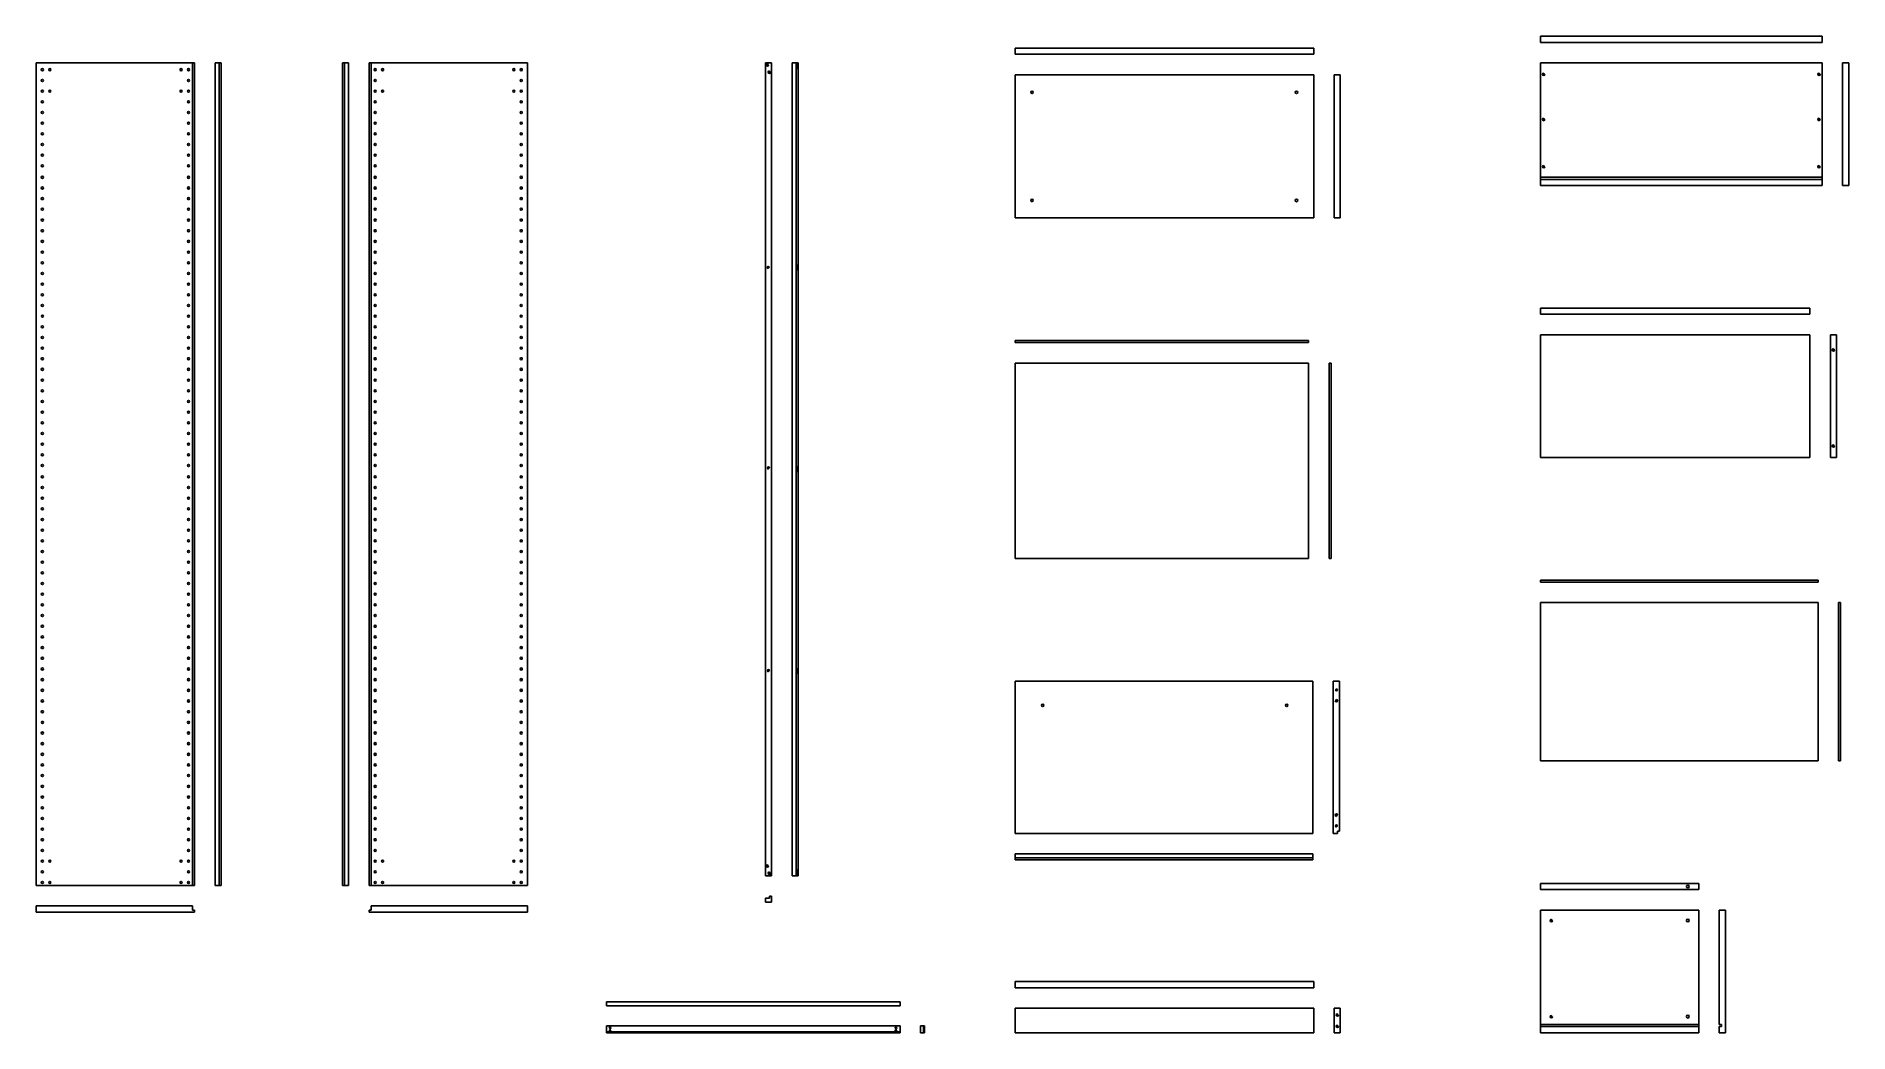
# Model space of a CAD drawing. Header units: millimetres. Extents: x 46 to 1828, y -437 to 1004.
# Drawn here: x 45.7 to 488.8, y -437.5 to -193.8 of the extents above; entities that cross this region are included whole.
import ezdxf

# ---------------------------------------------------------------- set-up
doc = ezdxf.new("R2010")
doc.units = ezdxf.units.MM
doc.layers.add('filatura', color=8, linetype='Continuous')
doc.layers.add('particolari', color=6, linetype='Continuous')

msp = doc.modelspace()

# ---------------------------------------------------------------- linework, layer by layer
for p, q in [((482.34, -193.79), (413.49, -193.79)), ((413.49, -193.79), (413.49, -195.29)), ((482.34, -195.29), (482.34, -193.79)), ((285.02, -198.21), (285.02, -196.71)), ((285.02, -196.71), (358.02, -196.71)), ((358.02, -198.21), (285.02, -198.21)), ((358.02, -196.71), (358.02, -198.21)), ((413.49, -195.29), (482.34, -195.29)), ((45.66, -401.49), (45.66, -200.29)), ((84.39, -200.29), (45.66, -200.29)), ((83.89, -401.49), (83.89, -200.29)), ((84.39, -401.49), (84.39, -200.29)), ((89.39, -200.29), (90.89, -200.29)), ((89.39, -401.49), (89.39, -200.29)), ((90.39, -401.49), (90.39, -200.29)), ((90.89, -200.29), (90.89, -401.49)), ((122.02, -200.29), (120.52, -200.29)), ((120.52, -200.29), (120.52, -401.49)), ((121.02, -401.49), (121.02, -200.29)), ((122.02, -401.49), (122.02, -200.29)), ((127.02, -401.49), (127.02, -200.29)), ((127.02, -200.29), (165.75, -200.29)), ((127.52, -401.49), (127.52, -200.29)), ((165.75, -401.49), (165.75, -200.29)), ((223.95, -200.29), (223.95, -399.08)), ((223.95, -200.29), (225.45, -200.29)), ((225.45, -200.39), (225.45, -200.29)), ((225.45, -200.29), (225.45, -200.39)), ((225.45, -248.72), (225.45, -200.39)), ((230.45, -200.29), (231.95, -200.29)), ((230.45, -200.29), (230.45, -399.08)), ((231.45, -399.08), (231.45, -200.29)), ((231.65, -200.39), (231.65, -201.69)), ((231.85, -200.39), (231.65, -200.39)), ((231.65, -201.69), (231.85, -201.69)), ((231.85, -201.69), (231.85, -200.39)), ((231.95, -399.08), (231.95, -200.29)), ((285.02, -203.21), (358.02, -203.21)), ((285.02, -238.21), (285.02, -203.21)), ((358.02, -203.21), (358.02, -238.21)), ((363.02, -203.21), (364.52, -203.21)), ((363.02, -238.21), (363.02, -203.21)), ((364.52, -203.21), (364.52, -238.21)), ((413.49, -200.29), (482.34, -200.29)), ((413.49, -200.29), (413.49, -230.29)), ((482.34, -200.29), (482.34, -230.29)), ((487.34, -200.29), (488.84, -200.29)), ((487.34, -200.29), (487.34, -230.29)), ((488.84, -230.29), (488.84, -200.29)), ((413.49, -228.79), (413.49, -228.29)), ((413.49, -228.29), (482.34, -228.29)), ((482.34, -228.79), (413.49, -228.79)), ((413.49, -230.29), (482.34, -230.29)), ((480.84, -230.29), (482.34, -230.29)), ((487.34, -230.29), (488.84, -230.29)), ((358.02, -238.21), (285.02, -238.21)), ((364.52, -238.21), (363.02, -238.21)), ((225.45, -249.81), (225.45, -248.72)), ((225.45, -250.91), (225.45, -249.81)), ((225.45, -297.14), (225.45, -250.91)), ((225.45, -251.11), (225.45, -250.91)), ((231.65, -249.81), (231.65, -250.91)), ((231.85, -249.81), (231.65, -249.81)), ((231.65, -250.91), (231.85, -250.91)), ((231.85, -250.91), (231.85, -249.81)), ((413.49, -261.79), (413.49, -260.29)), ((413.49, -260.29), (479.34, -260.29)), ((479.34, -260.29), (479.34, -261.79)), ((479.34, -261.79), (413.49, -261.79)), ((285.02, -268.71), (285.02, -268.21)), ((285.02, -268.21), (356.77, -268.21)), ((356.77, -268.71), (285.02, -268.71)), ((356.77, -268.21), (356.77, -268.71)), ((413.49, -266.79), (479.34, -266.79)), ((413.49, -266.79), (413.49, -296.79)), ((479.34, -266.79), (479.34, -296.79)), ((484.34, -296.79), (484.34, -266.79)), ((484.34, -266.79), (485.84, -266.79)), ((485.84, -266.79), (485.84, -296.79)), ((285.02, -273.71), (285.02, -321.53)), ((285.02, -273.71), (356.77, -273.71)), ((356.77, -321.53), (356.77, -273.71)), ((361.77, -273.71), (362.27, -273.71)), ((361.77, -273.71), (361.77, -321.53)), ((362.27, -321.53), (362.27, -273.71)), ((413.49, -296.79), (479.34, -296.79)), ((484.34, -296.79), (485.84, -296.79)), ((225.45, -299.13), (225.45, -297.14)), ((225.45, -345.57), (225.45, -299.13)), ((231.65, -299.13), (231.65, -300.23)), ((231.85, -299.13), (231.65, -299.13)), ((231.65, -300.23), (231.85, -300.23)), ((231.85, -300.23), (231.85, -299.13)), ((285.02, -321.53), (356.77, -321.53)), ((361.77, -321.53), (362.27, -321.53)), ((413.49, -327.29), (413.49, -326.79)), ((413.49, -326.79), (481.34, -326.79)), ((481.34, -327.29), (413.49, -327.29)), ((481.34, -326.79), (481.34, -327.29)), ((413.49, -332.29), (481.34, -332.29)), ((413.49, -370.99), (413.49, -332.29)), ((481.34, -332.29), (481.34, -370.99)), ((486.34, -332.29), (486.84, -332.29)), ((486.34, -370.99), (486.34, -332.29)), ((486.84, -332.29), (486.84, -370.99)), ((225.45, -348.46), (225.45, -345.57)), ((225.45, -349.56), (225.45, -348.46)), ((225.45, -399.08), (225.45, -349.56)), ((231.65, -348.46), (231.65, -349.56)), ((231.85, -348.46), (231.65, -348.46)), ((231.65, -349.56), (231.85, -349.56)), ((231.85, -349.56), (231.85, -348.46)), ((357.8, -351.53), (285.02, -351.53)), ((285.02, -351.53), (285.02, -388.73)), ((357.8, -351.53), (357.8, -388.73)), ((362.8, -351.53), (362.8, -388.73)), ((364.3, -351.53), (362.8, -351.53)), ((364.3, -388.23), (364.3, -351.53)), ((481.34, -370.99), (413.49, -370.99)), ((486.84, -370.99), (486.34, -370.99)), ((357.8, -388.73), (285.02, -388.73)), ((362.8, -388.73), (363.8, -388.73)), ((363.8, -388.73), (363.8, -388.23)), ((363.8, -388.23), (364.3, -388.23)), ((285.02, -393.73), (285.02, -395.23)), ((285.02, -393.73), (357.8, -393.73)), ((357.8, -393.73), (357.8, -395.23)), ((231.85, -397.68), (231.65, -397.68)), ((231.65, -397.68), (231.65, -398.98)), ((231.85, -398.98), (231.85, -397.68)), ((285.02, -395.23), (285.02, -394.73)), ((285.02, -394.73), (357.8, -394.73)), ((357.8, -395.23), (285.02, -395.23)), ((84.39, -401.49), (45.66, -401.49)), ((84.39, -401.49), (82.89, -401.49)), ((89.39, -401.49), (90.89, -401.49)), ((122.02, -401.49), (120.52, -401.49)), ((127.02, -401.49), (165.75, -401.49)), ((127.02, -401.49), (128.52, -401.49)), ((223.95, -399.08), (225.45, -399.08)), ((230.45, -399.08), (231.95, -399.08)), ((231.85, -398.98), (231.65, -398.98)), ((413.49, -402.49), (413.49, -400.99)), ((413.49, -400.99), (452.19, -400.99)), ((452.19, -402.49), (413.49, -402.49)), ((452.19, -400.99), (452.19, -402.49)), ((45.66, -406.49), (45.66, -407.99)), ((45.66, -406.49), (83.89, -406.49)), ((83.89, -407.49), (83.89, -406.49)), ((84.39, -407.49), (83.89, -407.49)), ((84.39, -407.49), (84.39, -407.99)), ((127.02, -407.49), (127.02, -407.99)), ((127.02, -407.49), (127.52, -407.49)), ((165.75, -406.49), (127.52, -406.49)), ((127.52, -407.49), (127.52, -406.49)), ((165.75, -406.49), (165.75, -407.99)), ((223.95, -404.58), (223.95, -405.58)), ((223.95, -405.58), (223.95, -404.58)), ((223.95, -404.58), (224.95, -404.58)), ((225.45, -405.58), (223.95, -405.58)), ((224.95, -404.08), (225.45, -404.08)), ((225.45, -404.08), (224.95, -404.08)), ((224.95, -404.08), (224.95, -404.58)), ((225.45, -404.08), (225.45, -405.58)), ((413.49, -407.49), (452.19, -407.49)), ((413.49, -407.49), (413.49, -437.49)), ((452.19, -407.49), (452.19, -437.49)), ((458.69, -407.49), (457.19, -407.49)), ((457.19, -407.49), (457.19, -435.49)), ((458.69, -437.49), (458.69, -407.49)), ((45.66, -407.99), (84.39, -407.99)), ((165.75, -407.99), (127.02, -407.99)), ((285.02, -426.49), (285.02, -424.99)), ((358.02, -424.99), (285.02, -424.99)), ((358.02, -426.49), (358.02, -424.99)), ((285.02, -426.49), (358.02, -426.49)), ((185.11, -430.89), (185.11, -429.89)), ((256.86, -429.89), (185.11, -429.89)), ((185.11, -430.89), (256.86, -430.89)), ((256.86, -430.89), (256.86, -429.89)), ((285.02, -431.49), (358.02, -431.49)), ((285.02, -437.49), (285.02, -431.49)), ((358.02, -431.49), (358.02, -437.49)), ((363.02, -431.49), (364.52, -431.49)), ((363.02, -437.49), (363.02, -431.49)), ((364.52, -431.49), (364.52, -437.49)), ((185.11, -435.89), (185.11, -435.79)), ((185.11, -435.79), (256.86, -435.79)), ((185.11, -435.89), (185.11, -437.29)), ((185.11, -437.29), (256.86, -437.29)), ((185.11, -437.29), (185.11, -437.49)), ((185.11, -437.49), (256.86, -437.49)), ((256.86, -437.49), (256.86, -435.79)), ((261.86, -435.79), (262.86, -435.79)), ((261.86, -437.29), (261.86, -435.79)), ((261.86, -437.29), (261.86, -437.49)), ((261.86, -437.49), (262.86, -437.49)), ((262.56, -437.29), (262.56, -435.99)), ((262.56, -435.99), (262.76, -435.99)), ((262.76, -437.29), (262.56, -437.29)), ((262.76, -435.99), (262.76, -437.29)), ((262.86, -437.29), (262.86, -435.79)), ((262.86, -437.29), (262.86, -437.49)), ((358.02, -437.49), (285.02, -437.49)), ((364.52, -437.49), (363.02, -437.49)), ((413.49, -435.49), (452.19, -435.49)), ((413.49, -435.99), (452.19, -435.99)), ((413.49, -437.49), (452.19, -437.49)), ((452.19, -435.99), (452.19, -435.49)), ((457.69, -435.49), (457.19, -435.49)), ((457.19, -435.99), (457.69, -435.99)), ((457.19, -435.99), (457.19, -437.49)), ((457.19, -437.49), (458.69, -437.49)), ((457.69, -435.99), (457.69, -435.49))]:
    msp.add_line(p, q)
at = {"color": 175, "linetype": 'Continuous'}
msp.add_line((356.02, -321.53), (355.92, -321.63), dxfattribs=at)
at = {"layer": 'filatura'}
for centre, radius, start, end in [((224.43, -200.8), 0.3, 90, 0), ((224.95, -202.58), 0.3, 90, 0), ((414.24, -203.09), 0.3, 90, 0), ((481.59, -203.09), 0.3, 90, 0), ((414.24, -214.14), 0.3, 90, 0), ((481.59, -214.14), 0.3, 90, 0), ((414.24, -225.69), 0.3, 90, 0), ((481.59, -225.69), 0.3, 90, 0), ((224.64, -250.32), 0.25, 0, 180), ((224.64, -250.32), 0.25, 180, 270), ((485.09, -270.49), 0.3, 90, 0), ((485.09, -293.99), 0.3, 90, 0), ((224.68, -299.38), 0.25, 0, 180), ((224.68, -299.38), 0.25, 180, 270), ((224.68, -348.94), 0.25, 0, 180), ((224.68, -348.94), 0.25, 180, 270), ((363.56, -353.63), 0.25, 180, 0), ((363.56, -353.63), 0.25, 0, 90), ((363.56, -356.28), 0.3, 180, 90), ((363.56, -384.27), 0.3, 0, 270), ((363.56, -386.92), 0.25, 0, 180), ((363.56, -386.92), 0.25, 180, 270), ((224.43, -396.69), 0.3, 90, 0), ((224.95, -398.47), 0.3, 90, 0), ((416.13, -410.05), 0.3, 90, 0), ((363.8, -433.13), 0.3, 90, 0), ((416.13, -433.55), 0.3, 90, 0), ((185.93, -436.3), 0.204, 270, 180), ((185.93, -436.98), 0.204, 270, 180), ((255.84, -436.3), 0.204, 270, 180), ((255.84, -436.98), 0.204, 270, 180), ((363.8, -435.9), 0.3, 90, 0)]:
    msp.add_arc(centre, radius, start, end, dxfattribs=at)
at = {"layer": 'particolari'}
for centre, radius in [((47.15, -201.97), 0.25), ((48.98, -201.97), 0.25), ((81.06, -201.97), 0.25), ((82.89, -201.97), 0.25), ((128.52, -201.97), 0.25), ((130.35, -201.97), 0.25), ((162.43, -201.97), 0.25), ((164.26, -201.97), 0.25), ((224.43, -200.8), 0.2), ((224.43, -200.8), 0.2), ((224.95, -202.58), 0.2), ((224.95, -202.58), 0.2), ((414.24, -203.09), 0.2), ((414.24, -203.09), 0.2), ((481.59, -203.09), 0.2), ((481.59, -203.09), 0.2), ((47.15, -204.61), 0.25), ((47.15, -207.22), 0.25), ((48.98, -207.22), 0.25), ((81.06, -207.22), 0.25), ((82.89, -204.61), 0.25), ((82.89, -207.22), 0.25), ((128.52, -204.61), 0.25), ((128.52, -207.22), 0.25), ((130.35, -207.22), 0.25), ((162.43, -207.22), 0.25), ((164.26, -204.61), 0.25), ((164.26, -207.22), 0.25), ((289.15, -207.5), 0.3), ((353.81, -207.5), 0.3), ((47.15, -209.83), 0.25), ((47.15, -212.44), 0.25), ((82.89, -209.83), 0.25), ((82.89, -212.44), 0.25), ((128.52, -209.83), 0.25), ((128.52, -212.44), 0.25), ((164.26, -209.83), 0.25), ((164.26, -212.44), 0.25), ((47.15, -215.05), 0.25), ((82.89, -215.05), 0.25), ((128.52, -215.05), 0.25), ((164.26, -215.05), 0.25), ((414.24, -214.14), 0.2), ((414.24, -214.14), 0.2), ((481.59, -214.14), 0.2), ((481.59, -214.14), 0.2), ((47.15, -217.65), 0.25), ((47.15, -220.27), 0.25), ((82.89, -217.65), 0.25), ((82.89, -220.27), 0.25), ((128.52, -217.65), 0.25), ((128.52, -220.27), 0.25), ((164.26, -217.65), 0.25), ((164.26, -220.27), 0.25), ((47.15, -222.88), 0.25), ((47.15, -225.49), 0.25), ((82.89, -222.88), 0.25), ((82.89, -225.49), 0.25), ((128.52, -222.88), 0.25), ((128.52, -225.49), 0.25), ((164.26, -222.88), 0.25), ((164.26, -225.49), 0.25), ((414.24, -225.69), 0.2), ((414.24, -225.69), 0.2), ((481.59, -225.69), 0.2), ((47.15, -228.3), 0.25), ((82.89, -228.3), 0.25), ((128.52, -228.3), 0.25), ((164.26, -228.3), 0.25), ((47.15, -230.9), 0.25), ((47.15, -233.5), 0.25), ((82.89, -230.9), 0.25), ((82.89, -233.5), 0.25), ((128.52, -230.9), 0.25), ((128.52, -233.5), 0.25), ((164.26, -230.9), 0.25), ((164.26, -233.5), 0.25), ((289.15, -233.95), 0.3), ((353.81, -233.95), 0.3), ((47.15, -236.1), 0.25), ((47.15, -238.74), 0.25), ((82.89, -236.1), 0.25), ((82.89, -238.74), 0.25), ((128.52, -236.1), 0.25), ((128.52, -238.74), 0.25), ((164.26, -236.1), 0.25), ((164.26, -238.74), 0.25), ((47.15, -241.35), 0.25), ((47.15, -243.96), 0.25), ((82.89, -241.35), 0.25), ((82.89, -243.96), 0.25), ((128.52, -241.35), 0.25), ((128.52, -243.96), 0.25), ((164.26, -241.35), 0.25), ((164.26, -243.96), 0.25), ((47.15, -246.57), 0.25), ((82.89, -246.57), 0.25), ((128.52, -246.57), 0.25), ((164.26, -246.57), 0.25), ((47.15, -249.18), 0.25), ((47.15, -251.79), 0.25), ((82.89, -249.18), 0.25), ((82.89, -251.79), 0.25), ((128.52, -249.18), 0.25), ((128.52, -251.79), 0.25), ((164.26, -249.18), 0.25), ((164.26, -251.79), 0.25), ((224.64, -250.32), 0.15), ((224.64, -250.32), 0.15), ((47.15, -254.4), 0.25), ((47.15, -257.01), 0.25), ((82.89, -254.4), 0.25), ((82.89, -257.01), 0.25), ((128.52, -254.4), 0.25), ((128.52, -257.01), 0.25), ((164.26, -254.4), 0.25), ((164.26, -257.01), 0.25), ((47.15, -259.62), 0.25), ((82.88, -259.62), 0.25), ((128.53, -259.62), 0.25), ((164.25, -259.62), 0.25), ((47.15, -264.84), 0.25), ((47.16, -262.23), 0.25), ((82.88, -262.23), 0.25), ((82.88, -264.84), 0.25), ((128.53, -262.23), 0.25), ((128.53, -264.84), 0.25), ((164.25, -262.23), 0.25), ((164.25, -264.84), 0.25), ((47.15, -267.45), 0.25), ((47.15, -270.05), 0.25), ((82.89, -267.45), 0.25), ((82.89, -270.05), 0.25), ((128.52, -267.45), 0.25), ((128.52, -270.05), 0.25), ((164.26, -267.45), 0.25), ((164.26, -270.05), 0.25), ((485.09, -270.49), 0.2), ((485.09, -270.49), 0.2), ((47.15, -272.65), 0.25), ((82.89, -272.65), 0.25), ((128.52, -272.65), 0.25), ((164.26, -272.65), 0.25), ((47.15, -275.25), 0.25), ((47.15, -277.89), 0.25), ((82.89, -275.25), 0.25), ((82.89, -277.89), 0.25), ((128.52, -275.25), 0.25), ((128.52, -277.89), 0.25), ((164.26, -275.25), 0.25), ((164.26, -277.89), 0.25), ((47.15, -280.5), 0.25), ((47.15, -283.11), 0.25), ((82.89, -280.5), 0.25), ((82.89, -283.11), 0.25), ((128.52, -280.5), 0.25), ((128.52, -283.11), 0.25), ((164.26, -280.5), 0.25), ((164.26, -283.11), 0.25), ((47.15, -285.72), 0.25), ((82.89, -285.72), 0.25), ((128.52, -285.72), 0.25), ((164.26, -285.72), 0.25), ((47.15, -288.33), 0.25), ((47.15, -290.93), 0.25), ((82.89, -288.33), 0.25), ((82.89, -290.93), 0.25), ((128.52, -288.33), 0.25), ((128.52, -290.93), 0.25), ((164.26, -288.33), 0.25), ((164.26, -290.93), 0.25), ((47.15, -293.55), 0.25), ((47.15, -296.15), 0.25), ((82.89, -293.55), 0.25), ((82.89, -296.15), 0.25), ((128.52, -293.55), 0.25), ((128.52, -296.15), 0.25), ((164.26, -293.55), 0.25), ((164.26, -296.15), 0.25), ((485.09, -293.99), 0.2), ((485.09, -293.99), 0.2), ((47.15, -298.77), 0.25), ((47.15, -301.55), 0.25), ((82.89, -298.77), 0.25), ((82.89, -301.55), 0.25), ((128.52, -298.77), 0.25), ((128.52, -301.55), 0.25), ((164.26, -298.77), 0.25), ((164.26, -301.55), 0.25), ((224.68, -299.38), 0.15), ((224.68, -299.38), 0.15), ((47.15, -304.15), 0.25), ((82.89, -304.15), 0.25), ((128.52, -304.15), 0.25), ((164.26, -304.15), 0.25), ((47.15, -306.75), 0.25), ((47.15, -309.35), 0.25), ((82.89, -306.75), 0.25), ((82.89, -309.35), 0.25), ((128.52, -306.75), 0.25), ((128.52, -309.35), 0.25), ((164.26, -306.75), 0.25), ((164.26, -309.35), 0.25), ((47.15, -311.99), 0.25), ((47.15, -314.6), 0.25), ((82.89, -311.99), 0.25), ((82.89, -314.6), 0.25), ((128.52, -311.99), 0.25), ((128.52, -314.6), 0.25), ((164.26, -311.99), 0.25), ((164.26, -314.6), 0.25), ((47.15, -317.21), 0.25), ((82.89, -317.21), 0.25), ((128.52, -317.21), 0.25), ((164.26, -317.21), 0.25), ((47.15, -319.82), 0.25), ((47.15, -322.43), 0.25), ((82.89, -319.82), 0.25), ((82.89, -322.43), 0.25), ((128.52, -319.82), 0.25), ((128.52, -322.43), 0.25), ((164.26, -319.82), 0.25), ((164.26, -322.43), 0.25), ((47.15, -325.04), 0.25), ((47.15, -327.65), 0.25), ((82.89, -325.04), 0.25), ((82.89, -327.65), 0.25), ((128.52, -325.04), 0.25), ((128.52, -327.65), 0.25), ((164.26, -325.04), 0.25), ((164.26, -327.65), 0.25), ((47.15, -330.25), 0.25), ((82.89, -330.25), 0.25), ((128.52, -330.25), 0.25), ((164.26, -330.25), 0.25), ((47.15, -332.85), 0.25), ((47.15, -335.45), 0.25), ((82.89, -332.85), 0.25), ((82.89, -335.45), 0.25), ((128.52, -332.85), 0.25), ((128.52, -335.45), 0.25), ((164.26, -332.85), 0.25), ((164.26, -335.45), 0.25), ((47.15, -338.09), 0.25), ((47.15, -340.7), 0.25), ((82.89, -338.09), 0.25), ((82.89, -340.7), 0.25), ((128.52, -338.09), 0.25), ((128.52, -340.7), 0.25), ((164.26, -338.09), 0.25), ((164.26, -340.7), 0.25), ((47.15, -343.31), 0.25), ((47.15, -345.92), 0.25), ((82.89, -343.31), 0.25), ((82.89, -345.92), 0.25), ((128.52, -343.31), 0.25), ((128.52, -345.92), 0.25), ((164.26, -343.31), 0.25), ((164.26, -345.92), 0.25), ((47.15, -348.53), 0.25), ((82.89, -348.53), 0.25), ((128.52, -348.53), 0.25), ((164.26, -348.53), 0.25), ((224.68, -348.94), 0.15), ((224.68, -348.94), 0.15), ((47.15, -351.14), 0.25), ((47.15, -353.75), 0.25), ((82.89, -351.14), 0.25), ((82.89, -353.75), 0.25), ((128.52, -351.14), 0.25), ((128.52, -353.75), 0.25), ((164.26, -351.14), 0.25), ((164.26, -353.75), 0.25), ((363.56, -353.63), 0.15), ((363.56, -353.63), 0.15), ((47.15, -356.36), 0.25), ((47.15, -358.98), 0.25), ((82.88, -358.98), 0.25), ((82.89, -356.36), 0.25), ((128.52, -356.36), 0.25), ((128.53, -358.98), 0.25), ((164.25, -358.98), 0.25), ((164.26, -356.36), 0.25), ((291.76, -357.42), 0.3), ((351.42, -357.42), 0.3), ((363.56, -356.28), 0.2), ((47.16, -361.59), 0.25), ((82.88, -361.59), 0.25), ((128.53, -361.59), 0.25), ((164.25, -361.59), 0.25), ((47.15, -364.19), 0.25), ((47.15, -366.8), 0.25), ((82.88, -364.19), 0.25), ((82.89, -366.8), 0.25), ((128.52, -366.8), 0.25), ((128.53, -364.19), 0.25), ((164.25, -364.19), 0.25), ((164.26, -366.8), 0.25), ((47.15, -369.4), 0.25), ((47.15, -372), 0.25), ((82.89, -369.4), 0.25), ((82.89, -372), 0.25), ((128.52, -369.4), 0.25), ((128.52, -372), 0.25), ((164.26, -369.4), 0.25), ((164.26, -372), 0.25), ((47.15, -374.6), 0.25), ((82.89, -374.6), 0.25), ((128.52, -374.6), 0.25), ((164.26, -374.6), 0.25), ((47.15, -377.24), 0.25), ((47.15, -379.85), 0.25), ((82.89, -377.24), 0.25), ((82.89, -379.85), 0.25), ((128.52, -377.24), 0.25), ((128.52, -379.85), 0.25), ((164.26, -377.24), 0.25), ((164.26, -379.85), 0.25), ((47.15, -382.46), 0.25), ((47.15, -385.07), 0.25), ((82.89, -382.46), 0.25), ((82.89, -385.07), 0.25), ((128.52, -382.46), 0.25), ((128.52, -385.07), 0.25), ((164.26, -382.46), 0.25), ((164.26, -385.07), 0.25), ((363.56, -384.27), 0.2), ((47.15, -387.68), 0.25), ((82.89, -387.68), 0.25), ((128.52, -387.68), 0.25), ((164.26, -387.68), 0.25), ((363.56, -386.92), 0.15), ((363.56, -386.92), 0.15), ((47.15, -390.28), 0.25), ((47.15, -392.9), 0.25), ((82.89, -390.28), 0.25), ((82.89, -392.9), 0.25), ((128.52, -390.28), 0.25), ((128.52, -392.9), 0.25), ((164.26, -390.28), 0.25), ((164.26, -392.9), 0.25), ((47.15, -395.51), 0.25), ((47.15, -398.12), 0.25), ((48.98, -395.51), 0.25), ((81.06, -395.51), 0.25), ((82.89, -395.51), 0.25), ((82.89, -398.12), 0.25), ((128.52, -395.51), 0.25), ((128.52, -398.12), 0.25), ((130.35, -395.51), 0.25), ((162.43, -395.51), 0.25), ((164.26, -395.51), 0.25), ((164.26, -398.12), 0.25), ((224.43, -396.69), 0.2), ((224.43, -396.69), 0.2), ((224.95, -398.47), 0.2), ((224.95, -398.47), 0.2), ((47.15, -400.73), 0.25), ((48.98, -400.73), 0.25), ((81.06, -400.73), 0.25), ((82.89, -400.73), 0.25), ((128.52, -400.73), 0.25), ((130.35, -400.73), 0.25), ((162.43, -400.73), 0.25), ((164.26, -400.73), 0.25), ((449.48, -401.72), 0.33), ((416.13, -410.05), 0.2), ((416.13, -410.05), 0.2), ((449.48, -410.05), 0.35), ((363.8, -433.13), 0.2), ((416.13, -433.55), 0.2), ((416.13, -433.55), 0.2), ((449.48, -433.55), 0.35), ((185.93, -436.3), 0.136), ((185.93, -436.3), 0.136), ((185.93, -436.98), 0.136), ((185.93, -436.98), 0.136), ((255.84, -436.3), 0.136), ((255.84, -436.3), 0.136), ((255.84, -436.98), 0.136), ((255.84, -436.98), 0.136), ((363.8, -435.9), 0.2)]:
    msp.add_circle(centre, radius, dxfattribs=at)

doc.saveas('drawing.dxf')
